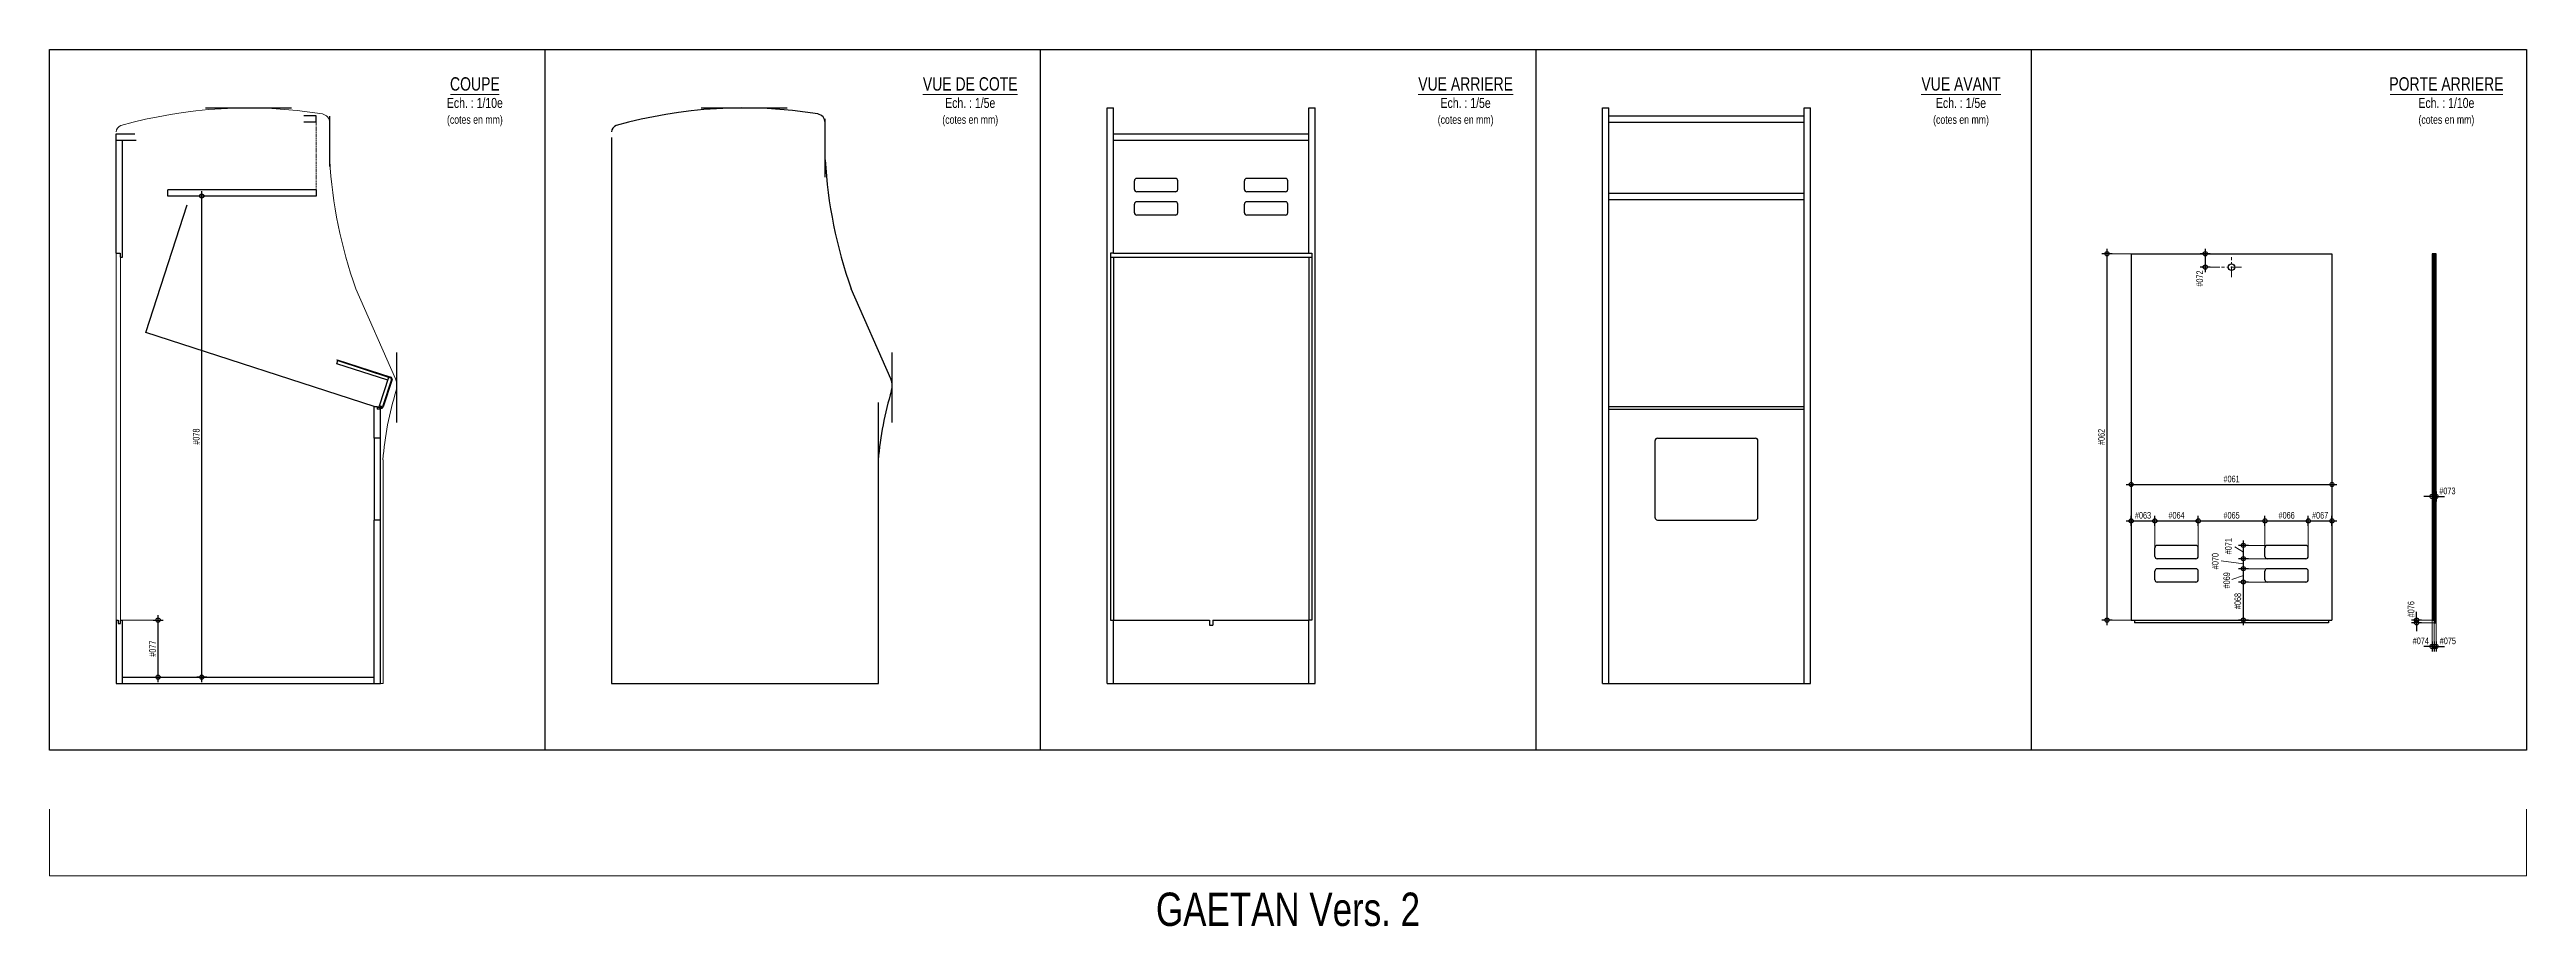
# Model space of a CAD drawing. Header units: millimetres. Extents: x -638 to 26377, y -728 to 1951.
# Drawn here: x 9372 to 16797, y -728 to 1900 of the extents above; entities that cross this region are included whole.
import ezdxf
from ezdxf.enums import TextEntityAlignment as Align

# ---------------------------------------------------------------- set-up
doc = ezdxf.new("R2010")
doc.units = ezdxf.units.MM
doc.linetypes.add('AXES', pattern=[50.8, 31.75, -6.35, 6.35, -6.35])
doc.linetypes.add('CACHE', pattern=[9.525, 6.35, -3.175])
doc.layers.get('0').update_dxf_attribs({"color": 1, "lineweight": 100})
doc.layers.add('_Aide', color=5, linetype='Continuous', plot=False)
for name, color, linetype, lineweight in [('Cotes à vérifier', 1, 'Continuous', 18), ('Cotes à vérifier @ 10', 1, 'Continuous', 18), ('Hachures', 8, 'Continuous', 13), ('Plan', 7, 'Continuous', 25), ('Texte', 30, 'Continuous', 18)]:
    doc.layers.add(name, color=color, linetype=linetype, lineweight=lineweight)
doc.styles.get("Standard").update_dxf_attribs({"font": 'arial.ttf', "width": 0.75})
doc.dimstyles.new('Annotatif', dxfattribs={"dimscale": 0, "dimtxt": 2, "dimasz": 2.5, "dimexe": 1.5, "dimexo": 0, "dimtad": 1, "dimdec": 0, "dimtxsty": 'Standard', "dimblk": 'SMALL', "dimcen": 0, "dimdle": 1.5, "dimadec": 0, "dimazin": 0, "dimtfac": 1, "dimtdec": 0, "dimtix": 1, "dimtmove": 2, "dimatfit": 3, "dimfxl": 1.5, "dimfxlon": 1, "dimarcsym": 0})

msp = doc.modelspace()

# ---------------------------------------------------------------- texts
at = {"layer": 'Texte', "width": 0.75}
for s, p in [('COUPE', (10647, 1765)), ('VUE DE COTE', (12132, 1765)), ('VUE ARRIERE', (13617, 1765)), ('VUE AVANT', (15102, 1765)), ('PORTE ARRIERE', (16557, 1765))]:
    msp.add_text(s, height=40, dxfattribs=at).set_placement(p, align=Align.BOTTOM_CENTER)
for s, height, p in [('Ech. : 1/10e', 30, (10647, 1755)), ('Ech. : 1/5e', 30, (12132, 1755)), ('Ech. : 1/5e', 30, (13617, 1755)), ('Ech. : 1/5e', 30, (15102, 1755)), ('Ech. : 1/10e', 30, (16557, 1755)), ('GAETAN Vers. 2', 100, (13084.5, -626.7))]:
    msp.add_text(s, height=height, dxfattribs=at).set_placement(p, align=Align.TOP_CENTER)
for p in [(10647, 1690), (12132, 1690), (13617, 1690), (15102, 1690), (16557, 1690)]:
    msp.add_text('(cotes en mm)', height=25, dxfattribs=at).set_placement(p, align=Align.MIDDLE_CENTER)

# ---------------------------------------------------------------- blocks, each defined once
blk = doc.blocks.new('_Small')
at = {"color": 0, "linetype": 'ByBlock', "lineweight": -2}
blk.add_circle((0, 0), 0.25, dxfattribs=at)
blk = doc.blocks.new('*D578')
at = {"layer": 'Cotes à vérifier', "color": 0, "lineweight": -2, "transparency": 16777216}
for p, q in [((15597, 596.4), (16229, 596.4)), ((15612, 611.4), (15612, 581.4)), ((16214, 611.4), (16214, 581.4))]:
    blk.add_line(p, q, dxfattribs=at)
at = {"layer": 'Defpoints', "color": 0, "transparency": 16777216}
for p in [(15612, 1288), (16214, 1288), (16214, 596.4)]:
    blk.add_point(p, dxfattribs=at)
at = {"layer": 'Cotes à vérifier', "color": 0, "lineweight": -2, "transparency": 16777216, "xscale": 25, "yscale": 25, "zscale": 25, "rotation": 180}
blk.add_blockref('_Small', (15612, 596.4), dxfattribs=at)
at = {"layer": 'Cotes à vérifier', "color": 0, "lineweight": -2, "transparency": 16777216, "xscale": 25, "yscale": 25, "zscale": 25}
blk.add_blockref('_Small', (16214, 596.4), dxfattribs=at)
at = {"layer": 'Cotes à vérifier', "color": 0, "transparency": 16777216, "insert": (15913, 612.9), "char_height": 20, "attachment_point": 5}
blk.add_mtext('#061', dxfattribs=at)
blk = doc.blocks.new('*D579')
at = {"layer": 'Cotes à vérifier', "color": 0, "lineweight": -2, "transparency": 16777216}
for p, q in [((15597, 487.4), (15698, 487.4)), ((15612, 472.4), (15612, 502.4)), ((15683, 472.4), (15683, 502.4))]:
    blk.add_line(p, q, dxfattribs=at)
at = {"layer": 'Defpoints', "color": 0, "transparency": 16777216}
for p in [(15683, 487.4), (15683, 407), (15612, 190)]:
    blk.add_point(p, dxfattribs=at)
at = {"layer": 'Cotes à vérifier', "color": 0, "lineweight": -2, "transparency": 16777216, "xscale": 25, "yscale": 25, "zscale": 25, "rotation": 180}
blk.add_blockref('_Small', (15612, 487.4), dxfattribs=at)
at = {"layer": 'Cotes à vérifier', "color": 0, "lineweight": -2, "transparency": 16777216, "xscale": 25, "yscale": 25, "zscale": 25}
blk.add_blockref('_Small', (15683, 487.4), dxfattribs=at)
at = {"layer": 'Cotes à vérifier', "color": 0, "transparency": 16777216, "insert": (15647.5, 504), "char_height": 20, "attachment_point": 5}
blk.add_mtext('#063', dxfattribs=at)
blk = doc.blocks.new('*D580')
at = {"layer": 'Cotes à vérifier', "color": 0, "lineweight": -2, "transparency": 16777216}
for p, q in [((15668, 487.4), (15828, 487.4)), ((15683, 472.4), (15683, 502.4)), ((15813, 472.4), (15813, 502.4))]:
    blk.add_line(p, q, dxfattribs=at)
at = {"layer": 'Defpoints', "color": 0, "transparency": 16777216}
for p in [(15813, 487.4), (15683, 407), (15813, 407)]:
    blk.add_point(p, dxfattribs=at)
at = {"layer": 'Cotes à vérifier', "color": 0, "lineweight": -2, "transparency": 16777216, "xscale": 25, "yscale": 25, "zscale": 25, "rotation": 180}
blk.add_blockref('_Small', (15683, 487.4), dxfattribs=at)
at = {"layer": 'Cotes à vérifier', "color": 0, "lineweight": -2, "transparency": 16777216, "xscale": 25, "yscale": 25, "zscale": 25}
blk.add_blockref('_Small', (15813, 487.4), dxfattribs=at)
at = {"layer": 'Cotes à vérifier', "color": 0, "transparency": 16777216, "insert": (15748, 504), "char_height": 20, "attachment_point": 5}
blk.add_mtext('#064', dxfattribs=at)
blk = doc.blocks.new('*D581')
at = {"layer": 'Cotes à vérifier', "color": 0, "lineweight": -2, "transparency": 16777216}
for p, q in [((15798, 487.4), (16028, 487.4)), ((15813, 472.4), (15813, 502.4)), ((16013, 472.4), (16013, 502.4))]:
    blk.add_line(p, q, dxfattribs=at)
at = {"layer": 'Defpoints', "color": 0, "transparency": 16777216}
for p in [(16013, 487.4), (15813, 407), (16013, 407)]:
    blk.add_point(p, dxfattribs=at)
at = {"layer": 'Cotes à vérifier', "color": 0, "lineweight": -2, "transparency": 16777216, "xscale": 25, "yscale": 25, "zscale": 25, "rotation": 180}
blk.add_blockref('_Small', (15813, 487.4), dxfattribs=at)
at = {"layer": 'Cotes à vérifier', "color": 0, "lineweight": -2, "transparency": 16777216, "xscale": 25, "yscale": 25, "zscale": 25}
blk.add_blockref('_Small', (16013, 487.4), dxfattribs=at)
at = {"layer": 'Cotes à vérifier', "color": 0, "transparency": 16777216, "insert": (15913, 504), "char_height": 20, "attachment_point": 5}
blk.add_mtext('#065', dxfattribs=at)
blk = doc.blocks.new('*D582')
at = {"layer": 'Cotes à vérifier', "color": 0, "lineweight": -2, "transparency": 16777216}
for p, q in [((15998, 487.4), (16158, 487.4)), ((16013, 472.4), (16013, 502.4)), ((16143, 472.4), (16143, 502.4))]:
    blk.add_line(p, q, dxfattribs=at)
at = {"layer": 'Defpoints', "color": 0, "transparency": 16777216}
for p in [(16143, 487.4), (16013, 407), (16143, 407)]:
    blk.add_point(p, dxfattribs=at)
at = {"layer": 'Cotes à vérifier', "color": 0, "lineweight": -2, "transparency": 16777216, "xscale": 25, "yscale": 25, "zscale": 25, "rotation": 180}
blk.add_blockref('_Small', (16013, 487.4), dxfattribs=at)
at = {"layer": 'Cotes à vérifier', "color": 0, "lineweight": -2, "transparency": 16777216, "xscale": 25, "yscale": 25, "zscale": 25}
blk.add_blockref('_Small', (16143, 487.4), dxfattribs=at)
at = {"layer": 'Cotes à vérifier', "color": 0, "transparency": 16777216, "insert": (16078, 504), "char_height": 20, "attachment_point": 5}
blk.add_mtext('#066', dxfattribs=at)
blk = doc.blocks.new('*D583')
at = {"layer": 'Cotes à vérifier', "color": 0, "lineweight": -2, "transparency": 16777216}
for p, q in [((16128, 487.4), (16229, 487.4)), ((16143, 472.4), (16143, 502.4)), ((16214, 472.4), (16214, 502.4))]:
    blk.add_line(p, q, dxfattribs=at)
at = {"layer": 'Defpoints', "color": 0, "transparency": 16777216}
for p in [(16214, 487.4), (16143, 407), (16214, 190)]:
    blk.add_point(p, dxfattribs=at)
at = {"layer": 'Cotes à vérifier', "color": 0, "lineweight": -2, "transparency": 16777216, "xscale": 25, "yscale": 25, "zscale": 25, "rotation": 180}
blk.add_blockref('_Small', (16143, 487.4), dxfattribs=at)
at = {"layer": 'Cotes à vérifier', "color": 0, "lineweight": -2, "transparency": 16777216, "xscale": 25, "yscale": 25, "zscale": 25}
blk.add_blockref('_Small', (16214, 487.4), dxfattribs=at)
at = {"layer": 'Cotes à vérifier', "color": 0, "transparency": 16777216, "insert": (16178.5, 504), "char_height": 20, "attachment_point": 5}
blk.add_mtext('#067', dxfattribs=at)
blk = doc.blocks.new('*D584')
at = {"layer": 'Cotes à vérifier', "color": 0, "lineweight": -2, "transparency": 16777216}
for p, q in [((15963.4, 304), (15933.4, 304)), ((15948.4, 175), (15948.4, 319)), ((15963.4, 190), (15933.4, 190))]:
    blk.add_line(p, q, dxfattribs=at)
at = {"layer": 'Defpoints', "color": 0, "transparency": 16777216}
for p in [(15948.4, 304), (16136, 304), (16214, 190)]:
    blk.add_point(p, dxfattribs=at)
at = {"layer": 'Cotes à vérifier', "color": 0, "lineweight": -2, "transparency": 16777216, "xscale": 25, "yscale": 25, "zscale": 25}
for p, rotation in [((15948.4, 304), 90), ((15948.4, 190), 270)]:
    blk.add_blockref('_Small', p, dxfattribs=dict(at, rotation=rotation))
at = {"layer": 'Cotes à vérifier', "color": 0, "transparency": 16777216, "insert": (15931.8, 247), "char_height": 20, "attachment_point": 5, "rotation": 90}
blk.add_mtext('#068', dxfattribs=at)
blk = doc.blocks.new('*D585')
at = {"layer": 'Cotes à vérifier', "color": 0, "lineweight": -2, "transparency": 16777216}
for p, q in [((15963.4, 344), (15933.4, 344)), ((15963.4, 304), (15933.4, 304)), ((15948.4, 289), (15948.4, 359))]:
    blk.add_line(p, q, dxfattribs=at)
at = {"layer": 'Defpoints', "color": 0, "transparency": 16777216}
for p in [(15948.4, 344), (16020, 344), (16136, 304)]:
    blk.add_point(p, dxfattribs=at)
at = {"layer": 'Cotes à vérifier', "color": 0, "lineweight": -2, "transparency": 16777216, "xscale": 25, "yscale": 25, "zscale": 25}
for p, rotation in [((15948.4, 344), 90), ((15948.4, 304), 270)]:
    blk.add_blockref('_Small', p, dxfattribs=dict(at, rotation=rotation))
at = {"layer": 'Cotes à vérifier', "color": 0, "transparency": 16777216, "insert": (15898.6, 309.1), "char_height": 20, "attachment_point": 5, "rotation": 90}
blk.add_mtext('#069', dxfattribs=at)
blk = doc.blocks.new('*D586')
at = {"layer": 'Cotes à vérifier', "color": 0, "lineweight": -2, "transparency": 16777216}
for p, q in [((15963.4, 374), (15933.4, 374)), ((15948.4, 329), (15948.4, 389)), ((15963.4, 344), (15933.4, 344))]:
    blk.add_line(p, q, dxfattribs=at)
at = {"layer": 'Defpoints', "color": 0, "transparency": 16777216}
for p in [(15948.4, 374), (16020, 374), (16020, 344)]:
    blk.add_point(p, dxfattribs=at)
at = {"layer": 'Cotes à vérifier', "color": 0, "lineweight": -2, "transparency": 16777216, "xscale": 25, "yscale": 25, "zscale": 25}
for p, rotation in [((15948.4, 374), 90), ((15948.4, 344), 270)]:
    blk.add_blockref('_Small', p, dxfattribs=dict(at, rotation=rotation))
at = {"layer": 'Cotes à vérifier', "color": 0, "transparency": 16777216, "insert": (15864.1, 366.8), "char_height": 20, "attachment_point": 5, "rotation": 90}
blk.add_mtext('#070', dxfattribs=at)
blk = doc.blocks.new('*D587')
at = {"layer": 'Cotes à vérifier', "color": 0, "lineweight": -2, "transparency": 16777216}
for p, q in [((15963.4, 414), (15933.4, 414)), ((15963.4, 374), (15933.4, 374)), ((15948.4, 359), (15948.4, 429))]:
    blk.add_line(p, q, dxfattribs=at)
at = {"layer": 'Defpoints', "color": 0, "transparency": 16777216}
for p in [(15948.4, 414), (16020, 414), (16020, 374)]:
    blk.add_point(p, dxfattribs=at)
at = {"layer": 'Cotes à vérifier', "color": 0, "lineweight": -2, "transparency": 16777216, "xscale": 25, "yscale": 25, "zscale": 25}
for p, rotation in [((15948.4, 414), 90), ((15948.4, 374), 270)]:
    blk.add_blockref('_Small', p, dxfattribs=dict(at, rotation=rotation))
at = {"layer": 'Cotes à vérifier', "color": 0, "transparency": 16777216, "insert": (15903.6, 411.5), "char_height": 20, "attachment_point": 5, "rotation": 90}
blk.add_mtext('#071', dxfattribs=at)
blk = doc.blocks.new('*D588')
at = {"layer": 'Cotes à vérifier', "color": 0, "lineweight": -2, "transparency": 16777216}
for p, q in [((15554.6, 1288), (15524.6, 1288)), ((15539.6, 175), (15539.6, 1303)), ((15554.6, 190), (15524.6, 190))]:
    blk.add_line(p, q, dxfattribs=at)
at = {"layer": 'Defpoints', "color": 0, "transparency": 16777216}
for p in [(15539.6, 1288), (15612, 1288), (15612, 190)]:
    blk.add_point(p, dxfattribs=at)
at = {"layer": 'Cotes à vérifier', "color": 0, "lineweight": -2, "transparency": 16777216, "xscale": 25, "yscale": 25, "zscale": 25}
for p, rotation in [((15539.6, 1288), 90), ((15539.6, 190), 270)]:
    blk.add_blockref('_Small', p, dxfattribs=dict(at, rotation=rotation))
at = {"layer": 'Cotes à vérifier', "color": 0, "transparency": 16777216, "insert": (15523, 739), "char_height": 20, "attachment_point": 5, "rotation": 90}
blk.add_mtext('#062', dxfattribs=at)
blk = doc.blocks.new('*D589')
at = {"layer": 'Cotes à vérifier', "color": 0, "lineweight": -2, "transparency": 16777216}
for p, q in [((15849.1, 1288), (15819.1, 1288)), ((15834.1, 1303), (15834.1, 1233)), ((15849.1, 1248), (15819.1, 1248))]:
    blk.add_line(p, q, dxfattribs=at)
at = {"layer": 'Defpoints', "color": 0, "transparency": 16777216}
for p in [(16214, 1288), (15834.1, 1248), (15913, 1248)]:
    blk.add_point(p, dxfattribs=at)
at = {"layer": 'Cotes à vérifier', "color": 0, "lineweight": -2, "transparency": 16777216, "xscale": 25, "yscale": 25, "zscale": 25}
for p, rotation in [((15834.1, 1288), 90), ((15834.1, 1248), 270)]:
    blk.add_blockref('_Small', p, dxfattribs=dict(at, rotation=rotation))
at = {"layer": 'Cotes à vérifier', "color": 0, "transparency": 16777216, "insert": (15817.5, 1213.7), "char_height": 20, "attachment_point": 5, "rotation": 90}
blk.add_mtext('#072', dxfattribs=at)
blk = doc.blocks.new('*D590')
at = {"layer": 'Cotes à vérifier', "color": 0, "lineweight": -2, "transparency": 16777216}
for p, q in [((16514, 560.6), (16489, 560.6)), ((16514, 575.6), (16514, 545.6)), ((16514, 560.6), (16526, 560.6)), ((16526, 575.6), (16526, 545.6)), ((16526, 560.6), (16551, 560.6))]:
    blk.add_line(p, q, dxfattribs=at)
at = {"layer": 'Defpoints', "color": 0, "transparency": 16777216}
for p in [(16514, 1288), (16526, 1288), (16526, 560.6)]:
    blk.add_point(p, dxfattribs=at)
at = {"layer": 'Cotes à vérifier', "color": 0, "lineweight": -2, "transparency": 16777216, "xscale": 25, "yscale": 25, "zscale": 25}
blk.add_blockref('_Small', (16514, 560.6), dxfattribs=at)
at = {"layer": 'Cotes à vérifier', "color": 0, "lineweight": -2, "transparency": 16777216, "xscale": 25, "yscale": 25, "zscale": 25, "rotation": 180}
blk.add_blockref('_Small', (16526, 560.6), dxfattribs=at)
at = {"layer": 'Cotes à vérifier', "color": 0, "transparency": 16777216, "insert": (16560.1, 577.1), "char_height": 20, "attachment_point": 5}
blk.add_mtext('#073', dxfattribs=at)
blk = doc.blocks.new('*D591')
at = {"layer": 'Cotes à vérifier', "color": 0, "lineweight": -2, "transparency": 16777216}
for p, q in [((16514, 111.1), (16489, 111.1)), ((16514, 126.1), (16514, 96.1)), ((16514, 111.1), (16520, 111.1)), ((16520, 126.1), (16520, 96.1)), ((16520, 111.1), (16545, 111.1))]:
    blk.add_line(p, q, dxfattribs=at)
at = {"layer": 'Defpoints', "color": 0, "transparency": 16777216}
for p in [(16514, 190), (16520, 182), (16520, 111.1)]:
    blk.add_point(p, dxfattribs=at)
at = {"layer": 'Cotes à vérifier', "color": 0, "lineweight": -2, "transparency": 16777216, "xscale": 25, "yscale": 25, "zscale": 25}
blk.add_blockref('_Small', (16514, 111.1), dxfattribs=at)
at = {"layer": 'Cotes à vérifier', "color": 0, "lineweight": -2, "transparency": 16777216, "xscale": 25, "yscale": 25, "zscale": 25, "rotation": 180}
blk.add_blockref('_Small', (16520, 111.1), dxfattribs=at)
at = {"layer": 'Cotes à vérifier', "color": 0, "transparency": 16777216, "insert": (16480.3, 127.7), "char_height": 20, "attachment_point": 5}
blk.add_mtext('#074', dxfattribs=at)
blk = doc.blocks.new('*D592')
at = {"layer": 'Cotes à vérifier', "color": 0, "lineweight": -2, "transparency": 16777216}
for p, q in [((16520, 111.1), (16495, 111.1)), ((16520, 126.1), (16520, 96.1)), ((16520, 111.1), (16526, 111.1)), ((16526, 126.1), (16526, 96.1)), ((16526, 111.1), (16551, 111.1))]:
    blk.add_line(p, q, dxfattribs=at)
at = {"layer": 'Defpoints', "color": 0, "transparency": 16777216}
for p in [(16520, 182), (16526, 182), (16526, 111.1)]:
    blk.add_point(p, dxfattribs=at)
at = {"layer": 'Cotes à vérifier', "color": 0, "lineweight": -2, "transparency": 16777216, "xscale": 25, "yscale": 25, "zscale": 25}
blk.add_blockref('_Small', (16520, 111.1), dxfattribs=at)
at = {"layer": 'Cotes à vérifier', "color": 0, "lineweight": -2, "transparency": 16777216, "xscale": 25, "yscale": 25, "zscale": 25, "rotation": 180}
blk.add_blockref('_Small', (16526, 111.1), dxfattribs=at)
at = {"layer": 'Cotes à vérifier', "color": 0, "transparency": 16777216, "insert": (16561.3, 127.7), "char_height": 20, "attachment_point": 5}
blk.add_mtext('#075', dxfattribs=at)
blk = doc.blocks.new('*D593')
at = {"layer": 'Cotes à vérifier', "color": 0, "lineweight": -2, "transparency": 16777216}
for p, q in [((16482.6, 190), (16452.6, 190)), ((16482.6, 182), (16452.6, 182)), ((16467.6, 190), (16467.6, 215)), ((16467.6, 182), (16467.6, 190)), ((16467.6, 182), (16467.6, 157))]:
    blk.add_line(p, q, dxfattribs=at)
at = {"layer": 'Defpoints', "color": 0, "transparency": 16777216}
for p in [(16467.6, 190), (16514, 190), (16520, 182)]:
    blk.add_point(p, dxfattribs=at)
at = {"layer": 'Cotes à vérifier', "color": 0, "lineweight": -2, "transparency": 16777216, "xscale": 25, "yscale": 25, "zscale": 25}
for p, rotation in [((16467.6, 190), 270), ((16467.6, 182), 90)]:
    blk.add_blockref('_Small', p, dxfattribs=dict(at, rotation=rotation))
at = {"layer": 'Cotes à vérifier', "color": 0, "transparency": 16777216, "insert": (16451, 222.6), "char_height": 20, "attachment_point": 5, "rotation": 90}
blk.add_mtext('#076', dxfattribs=at)
blk = doc.blocks.new('*D594')
at = {"layer": 'Cotes à vérifier', "color": 0, "lineweight": -2, "transparency": 16777216}
for p, q in [((9843.4, 1461), (9813.4, 1461)), ((9828.4, 4), (9828.4, 1476)), ((9843.4, 19), (9813.4, 19))]:
    blk.add_line(p, q, dxfattribs=at)
at = {"layer": 'Defpoints', "color": 0, "transparency": 16777216}
for p in [(9828.4, 1461), (10171, 1461), (10345, 19)]:
    blk.add_point(p, dxfattribs=at)
at = {"layer": 'Cotes à vérifier', "color": 0, "lineweight": -2, "transparency": 16777216, "xscale": 25, "yscale": 25, "zscale": 25}
for p, rotation in [((9828.4, 1461), 90), ((9828.4, 19), 270)]:
    blk.add_blockref('_Small', p, dxfattribs=dict(at, rotation=rotation))
at = {"layer": 'Cotes à vérifier', "color": 0, "transparency": 16777216, "insert": (9811.8, 740), "char_height": 20, "attachment_point": 5, "rotation": 90}
blk.add_mtext('#078', dxfattribs=at)
blk = doc.blocks.new('*D595')
at = {"layer": 'Cotes à vérifier', "color": 0, "lineweight": -2, "transparency": 16777216}
for p, q in [((9682.5, 190), (9712.5, 190)), ((9697.5, 4), (9697.5, 205)), ((9682.5, 19), (9712.5, 19))]:
    blk.add_line(p, q, dxfattribs=at)
at = {"layer": 'Defpoints', "color": 0, "transparency": 16777216}
for p in [(9591, 190), (9697.5, 190), (9591, 19)]:
    blk.add_point(p, dxfattribs=at)
at = {"layer": 'Cotes à vérifier', "color": 0, "lineweight": -2, "transparency": 16777216, "xscale": 25, "yscale": 25, "zscale": 25}
for p, rotation in [((9697.5, 190), 90), ((9697.5, 19), 270)]:
    blk.add_blockref('_Small', p, dxfattribs=dict(at, rotation=rotation))
at = {"layer": 'Cotes à vérifier', "color": 0, "transparency": 16777216, "insert": (9680.9, 104.5), "char_height": 20, "attachment_point": 5, "rotation": 90}
blk.add_mtext('#077', dxfattribs=at)

# ---------------------------------------------------------------- dimensions: what is measured, and where the dimension line sits
at = {"layer": 'Cotes à vérifier @ 10'}
for base, p1, p2, text, picture, middle in [((9828.4, 1461), (10345, 19), (10171, 1461), '#078', '*D594', (9811.8, 740)), ((15539.6, 1288), (15612, 190), (15612, 1288), '#062', '*D588', (15523, 739)), ((15948.4, 304), (16214, 190), (16136, 304), '#068', '*D584', (15931.8, 247)), ((9697.5, 190), (9591, 19), (9591, 190), '#077', '*D595', (9680.9, 104.5))]:
    dim = msp.add_linear_dim(base=base, p1=p1, p2=p2, angle=90, text=text, dimstyle='Annotatif', override={"dimscale": 10, "dimtix": 1, "dimtofl": 1, "dimtmove": 2, "dimatfit": 3}, dxfattribs=at)
    dim.commit()
    dim.dimension.update_dxf_attribs({"geometry": picture, "text_midpoint": middle})
for base, p1, p2, text, picture, middle in [((16214, 596.4), (15612, 1288), (16214, 1288), '#061', '*D578', (15913, 612.9)), ((15683, 487.4), (15612, 190), (15683, 407), '#063', '*D579', (15647.5, 504)), ((15813, 487.4), (15683, 407), (15813, 407), '#064', '*D580', (15748, 504)), ((16013, 487.4), (15813, 407), (16013, 407), '#065', '*D581', (15913, 504)), ((16143, 487.4), (16013, 407), (16143, 407), '#066', '*D582', (16078, 504)), ((16214, 487.4), (16143, 407), (16214, 190), '#067', '*D583', (16178.5, 504))]:
    dim = msp.add_linear_dim(base=base, p1=p1, p2=p2, text=text, dimstyle='Annotatif', override={"dimscale": 10, "dimtix": 1, "dimtofl": 1, "dimtmove": 2, "dimatfit": 3}, dxfattribs=at)
    dim.commit()
    dim.dimension.update_dxf_attribs({"geometry": picture, "text_midpoint": middle})
for base, p1, p2, text, picture, middle in [((15834.1, 1248), (16214, 1288), (15913, 1248), '#072', '*D589', (15817.5, 1213.7)), ((15948.4, 374), (16020, 344), (16020, 374), '#070', '*D586', (15864.1, 366.8)), ((15948.4, 414), (16020, 374), (16020, 414), '#071', '*D587', (15903.6, 411.5)), ((15948.4, 344), (16136, 304), (16020, 344), '#069', '*D585', (15898.6, 309.1)), ((16467.6, 190), (16520, 182), (16514, 190), '#076', '*D593', (16451, 222.6))]:
    dim = msp.add_linear_dim(base=base, p1=p1, p2=p2, angle=90, text=text, dimstyle='Annotatif', override={"dimscale": 10, "dimtix": 1, "dimtofl": 1, "dimtmove": 2, "dimatfit": 3}, dxfattribs=at)
    dim.commit()
    dim.dimension.update_dxf_attribs({"geometry": picture, "text_midpoint": middle, "dimtype": 128})
for base, p1, p2, text, picture, middle in [((16526, 560.6), (16514, 1288), (16526, 1288), '#073', '*D590', (16560.1, 577.1)), ((16520, 111.1), (16514, 190), (16520, 182), '#074', '*D591', (16480.3, 127.7)), ((16526, 111.1), (16520, 182), (16526, 182), '#075', '*D592', (16561.3, 127.7))]:
    dim = msp.add_linear_dim(base=base, p1=p1, p2=p2, text=text, dimstyle='Annotatif', override={"dimscale": 10, "dimtix": 1, "dimtofl": 1, "dimtmove": 2, "dimatfit": 3}, dxfattribs=at)
    dim.commit()
    dim.dimension.update_dxf_attribs({"geometry": picture, "text_midpoint": middle, "dimtype": 128})

# ---------------------------------------------------------------- hatches: boundary and pattern name
at = {"layer": 'Hachures'}
h = msp.add_hatch(dxfattribs=at)
h.set_pattern_fill('ANSI31', color=256)
h.set_pattern_definition([(45, (200, 0), (-2.245064, 2.245064), [])])
h.paths.add_polyline_path([(16526, 1288), (16514, 1288), (16514, 190), (16520, 190), (16520, 182), (16526, 182)])

# ---------------------------------------------------------------- linework, layer by layer
at = {"layer": '_Aide'}
for p, q in [((9372, -200), (9372, 1900)), ((9372, 1900), (10857, 1900)), ((10857, 1900), (10857, -200)), ((10857, 1900), (12342, 1900)), ((12342, 1900), (12342, -200)), ((12342, 1900), (13827, 1900)), ((13827, 1900), (13827, -200)), ((13827, 1900), (15312, 1900)), ((15312, 1900), (15312, -200)), ((15312, 1900), (16797, 1900)), ((16797, 1900), (16797, -200)), ((9660.6, 1052.4), (9784.7, 1434.2)), ((10345, 830), (9660.6, 1052.4)), ((10857, -200), (9372, -200)), ((12342, -200), (10857, -200)), ((13827, -200), (12342, -200)), ((15312, -200), (13827, -200)), ((16797, -200), (15312, -200))]:
    msp.add_line(p, q, dxfattribs=at)
at = {"layer": 'Cotes à vérifier'}
for p, q in [((15612, 1288), (15539.6, 1288)), ((15878, 1248), (15834.1, 1248)), ((15683, 407), (15683, 487.4)), ((15813, 407), (15813, 487.4)), ((16013, 407), (16013, 487.4)), ((16143, 407), (16143, 487.4)), ((15948.4, 394), (15922.6, 409.3)), ((16020, 414), (15948.4, 414)), ((16020, 374), (15948.4, 374)), ((15948.4, 359), (15882.2, 368.1)), ((15948.4, 324), (15913.6, 311.8)), ((16020, 344), (15948.4, 344)), ((16020, 304), (15948.4, 304)), ((9591, 190), (9697.5, 190)), ((15612, 190), (15539.6, 190)), ((16514, 190), (16467.6, 190)), ((16520, 182), (16467.6, 182)), ((16514, 190), (16514, 111.1)), ((16520, 182), (16520, 111.1)), ((16526, 182), (16526, 111.1))]:
    msp.add_line(p, q, dxfattribs=at)
at = {"layer": 'Cotes à vérifier', "linetype": 'AXES'}
for p, q in [((15913, 1218), (15913, 1278)), ((15943, 1248), (15883, 1248))]:
    msp.add_line(p, q, dxfattribs=at)
at = {"layer": 'Plan', "color": 4}
for p, q in [((9840, 1725), (10097.8, 1725)), ((10211, 1700.6), (10211, 1549.5)), ((12552, 1278), (13156, 1278)), ((12561, 1278), (12561, 190)), ((13147, 1278), (13147, 190)), ((10412, 991.7), (10412, 782.6)), ((10345, 735), (10345, 490)), ((10364, 490), (10364, 735))]:
    msp.add_line(p, q, dxfattribs=at)
at = {"layer": 'Plan', "color": 3}
for p, q in [((11325, 1725), (11582.8, 1725)), ((12542, 0), (12542, 1725)), ((12542, 1725), (12561, 1725)), ((12561, 1290), (12561, 1725)), ((13147, 1725), (13166, 1725)), ((13147, 1290), (13147, 1725)), ((13166, 0), (13166, 1725)), ((14027, 0), (14027, 1725)), ((14027, 1725), (14046, 1725)), ((14046, 0), (14046, 1725)), ((14632, 0), (14632, 1725)), ((14632, 1725), (14651, 1725)), ((14651, 0), (14651, 1725)), ((9572, 1628), (9572, 1647)), ((9572, 1647), (9628.1, 1647)), ((10171, 1701), (10134, 1701)), ((10171, 1682), (10134, 1682)), ((10171, 1682), (10171, 1701)), ((11057, 1636), (11057, 0)), ((11696, 1692.6), (11696, 1517.9)), ((12561, 1647), (13147, 1647)), ((14046, 1701), (14632, 1701)), ((14046, 1682), (14632, 1682)), ((9572, 1290), (9572, 1628)), ((9572, 1628), (9631.4, 1628)), ((9591, 1290), (9591, 1628)), ((12561, 1628), (13147, 1628)), ((12624, 1481), (12624, 1507)), ((12747, 1514), (12631, 1514)), ((12754, 1481), (12754, 1507)), ((12954, 1481), (12954, 1507)), ((13077, 1514), (12961, 1514)), ((13084, 1481), (13084, 1507)), ((10171, 1480), (9727, 1480)), ((9727, 1461), (9727, 1480)), ((10171, 1461), (9727, 1461)), ((10171, 1480), (10171, 1461)), ((12624, 1411), (12624, 1437)), ((12747, 1474), (12631, 1474)), ((12747, 1444), (12631, 1444)), ((12754, 1411), (12754, 1437)), ((12954, 1411), (12954, 1437)), ((13077, 1474), (12961, 1474)), ((13077, 1444), (12961, 1444)), ((13084, 1411), (13084, 1437)), ((14046, 1470), (14632, 1470)), ((14046, 1451), (14632, 1451)), ((12747, 1404), (12631, 1404)), ((13077, 1404), (12961, 1404)), ((9572, 1290), (9584, 1290)), ((9584, 1290), (9584, 1278)), ((9584, 1278), (9591, 1278)), ((9591, 1278), (9591, 1290)), ((12561, 1290), (12552, 1290)), ((12552, 1290), (12552, 190)), ((12561, 1290), (13147, 1290)), ((13147, 1290), (13156, 1290)), ((13156, 1290), (13156, 190)), ((11897, 991.7), (11897, 782.6)), ((10345, 830), (10354, 830)), ((10354, 830), (10354, 822)), ((10364, 822), (10354, 822)), ((11857, 0), (11857, 842.1)), ((14046, 830), (14632, 830)), ((14046, 822), (14632, 822)), ((10364, 735), (10345, 735)), ((14185, 497), (14185, 728)), ((14192, 735), (14486, 735)), ((14493, 497), (14493, 728)), ((10364, 490), (10345, 490)), ((10345, 0), (10345, 490)), ((10364, 0), (10364, 490)), ((14192, 490), (14486, 490)), ((9572, 190), (9572, 0)), ((9572, 190), (9578, 190)), ((9578, 190), (9578, 180)), ((9578, 180), (9585, 180)), ((9585, 190), (9591, 190)), ((9585, 180), (9585, 190)), ((9591, 0), (9591, 190)), ((12552, 190), (12561, 190)), ((12561, 0), (12561, 190)), ((12561, 190), (12849, 190)), ((12849, 190), (12849, 175)), ((12849, 175), (12859, 175)), ((12859, 190), (12859, 175)), ((12859, 190), (13147, 190)), ((13147, 0), (13147, 190)), ((13156, 190), (13147, 190)), ((9572, 0), (9591, 0)), ((9591, 19), (10345, 19)), ((9591, 0), (10345, 0)), ((10345, 0), (10364, 0)), ((12542, 0), (12561, 0)), ((12561, 0), (13147, 0)), ((13147, 0), (13166, 0)), ((14027, 0), (14046, 0)), ((14046, 0), (14632, 0)), ((14632, 0), (14651, 0)), ((11057, 0), (11857, 0))]:
    msp.add_line(p, q, dxfattribs=at)
at = {"layer": 'Plan', "color": 30, "lineweight": 18}
for p, q in [((9572, 1636), (9572, 1635.1)), ((10409, 913), (10290, 1183))]:
    msp.add_line(p, q, dxfattribs=at)
at = {"layer": 'Plan', "color": 3, "linetype": 'CACHE', "lineweight": 13, "ltscale": 0.5}
msp.add_line((10171, 1682), (10171, 1480), dxfattribs=at)
at = {"layer": 'Plan', "color": 4, "lineweight": 18}
for p, q in [((9572, 190), (9572, 1290)), ((9585, 190), (9585, 1278)), ((10372, 0), (10372, 670)), ((10364, 0), (10372, 0))]:
    msp.add_line(p, q, dxfattribs=at)
at = {"layer": 'Plan', "color": 7, "lineweight": 25}
for p, q in [((15612, 1288), (16214, 1288)), ((15612, 1288), (15612, 190)), ((16214, 1288), (16214, 190)), ((16526, 1288), (16514, 1288)), ((16514, 1288), (16514, 190)), ((16526, 182), (16526, 1288)), ((15683, 381), (15683, 407)), ((15806, 414), (15690, 414)), ((15806, 374), (15690, 374)), ((15813, 381), (15813, 407)), ((16013, 381), (16013, 407)), ((16136, 414), (16020, 414)), ((16136, 374), (16020, 374)), ((16143, 381), (16143, 407)), ((15683, 311), (15683, 337)), ((15806, 344), (15690, 344)), ((15806, 304), (15690, 304)), ((15813, 311), (15813, 337)), ((16013, 311), (16013, 337)), ((16136, 344), (16020, 344)), ((16136, 304), (16020, 304)), ((16143, 311), (16143, 337)), ((15612, 190), (16214, 190)), ((15622, 190), (15622, 182)), ((16204, 182), (15622, 182)), ((16204, 190), (16204, 182)), ((16514, 190), (16520, 190)), ((16520, 190), (16520, 182)), ((16520, 182), (16526, 182))]:
    msp.add_line(p, q, dxfattribs=at)
at = {"layer": 'Plan'}
for p, q in [((11894, 913), (11775, 1183)), ((10233.5, 958.2), (10236.6, 967.7)), ((10233.7, 968.6), (10234.4, 970.5)), ((10233.7, 968.6), (10394.5, 916.4)), ((10234.4, 970.5), (10395.1, 918.3)), ((10385.7, 908.7), (10233.5, 958.2)), ((10361, 832.6), (10388.8, 918.2)), ((10397, 911.3), (10370.5, 829.6)), ((10398.9, 910.7), (10372.4, 828.9)), ((10357, 827.6), (10357.6, 829.5)), ((10364.8, 825.1), (10357, 827.6)), ((10365.4, 827), (10357.6, 829.5)), ((10370.5, 829.6), (10361, 832.6))]:
    msp.add_line(p, q, dxfattribs=at)
at = {"layer": 'Plan', "color": 3, "lineweight": 25}
for p, q in [((10345, 735), (10345, 830)), ((10364, 735), (10364, 822))]:
    msp.add_line(p, q, dxfattribs=at)
at = {"layer": 'Plan', "color": 7, "lineweight": 25}
msp.add_circle((15913, 1248), 10, dxfattribs=at)
at = {"layer": 'Plan', "color": 30, "lineweight": 18}
for centre, radius, start, end in [((9966.9, 328), 1397, 80.81051, 105.82231), ((9592, 1653), 20, 107.45714, 179.77416), ((10185, 1680.5), 27, 1.13324, 79.33947), ((11606.7, 1649.7), 1397, 183.27245, 199.51819), ((10362.2, 892.8), 51, 343.16821, 23.37277), ((11383.3, 583.2), 1016, 163.13122, 175.09773)]:
    msp.add_arc(centre, radius, start, end, dxfattribs=at)
at = {"layer": 'Plan'}
for centre, radius, start, end in [((11451.9, 328), 1397, 80.81051, 105.82231), ((11077, 1653), 20, 107.45714, 179.77416), ((11670, 1680.5), 27, 1.13324, 79.33947), ((13091.7, 1649.7), 1397, 183.27245, 199.51819), ((10393.2, 912.6), 4, 342, 72), ((10393.2, 912.6), 6, 342, 72), ((11847.2, 892.8), 51, 343.16821, 23.37277), ((10366.7, 830.8), 6, 252, 342), ((10366.7, 830.8), 4, 252, 342), ((12868.3, 583.2), 1016, 163.13122, 175.09773)]:
    msp.add_arc(centre, radius, start, end, dxfattribs=at)
at = {"layer": 'Plan', "color": 3}
for centre, start, end in [((12631, 1507), 90, 180), ((12747, 1507), 360, 90), ((12961, 1507), 90, 180), ((13077, 1507), 0, 90), ((12631, 1481), 180, 270), ((12631, 1437), 90, 180), ((12631, 1411), 180, 270), ((12747, 1481), 270, 360), ((12747, 1437), 0, 90), ((12747, 1411), 270, 0), ((12961, 1481), 180, 270), ((12961, 1437), 90, 180), ((12961, 1411), 180, 270), ((13077, 1481), 270, 0), ((13077, 1437), 0, 90), ((13077, 1411), 270, 0), ((14192, 728), 90, 180), ((14486, 728), 0, 90), ((14192, 497), 180, 270), ((14486, 497), 270, 0)]:
    msp.add_arc(centre, 7, start, end, dxfattribs=at)
at = {"layer": 'Plan', "color": 7, "lineweight": 25}
for centre, start, end in [((15690, 407), 90, 180), ((15690, 381), 180, 270), ((15806, 407), 360, 90), ((15806, 381), 270, 360), ((16020, 407), 90, 180), ((16020, 381), 180, 270), ((16136, 407), 0, 90), ((16136, 381), 270, 0), ((15690, 337), 90, 180), ((15690, 311), 180, 270), ((15806, 337), 0, 90), ((15806, 311), 270, 0), ((16020, 337), 90, 180), ((16020, 311), 180, 270), ((16136, 337), 0, 90), ((16136, 311), 270, 0)]:
    msp.add_arc(centre, 7, start, end, dxfattribs=at)
at = {"layer": 'Texte', "color": 30, "lineweight": 18}
for p, q in [((10720, 1765), (10574, 1765)), ((12274, 1765), (11990, 1765)), ((13759, 1765), (13475, 1765)), ((15221, 1765), (14983, 1765)), ((16726, 1765), (16388, 1765))]:
    msp.add_line(p, q, dxfattribs=at)
at = {"layer": 'Texte'}
for p, q in [((9372, -376.8), (9372, -576.8)), ((16797, -576.8), (16797, -376.8)), ((9372, -576.8), (16797, -576.8))]:
    msp.add_line(p, q, dxfattribs=at)

msp.set_redraw_order([(e.dxf.handle, doc.entitydb.next_handle()) for e in msp.query("TEXT MTEXT ATTDEF DIMENSION ARC_DIMENSION")])  # texts and dimensions are drawn at this point

doc.saveas('drawing.dxf')
